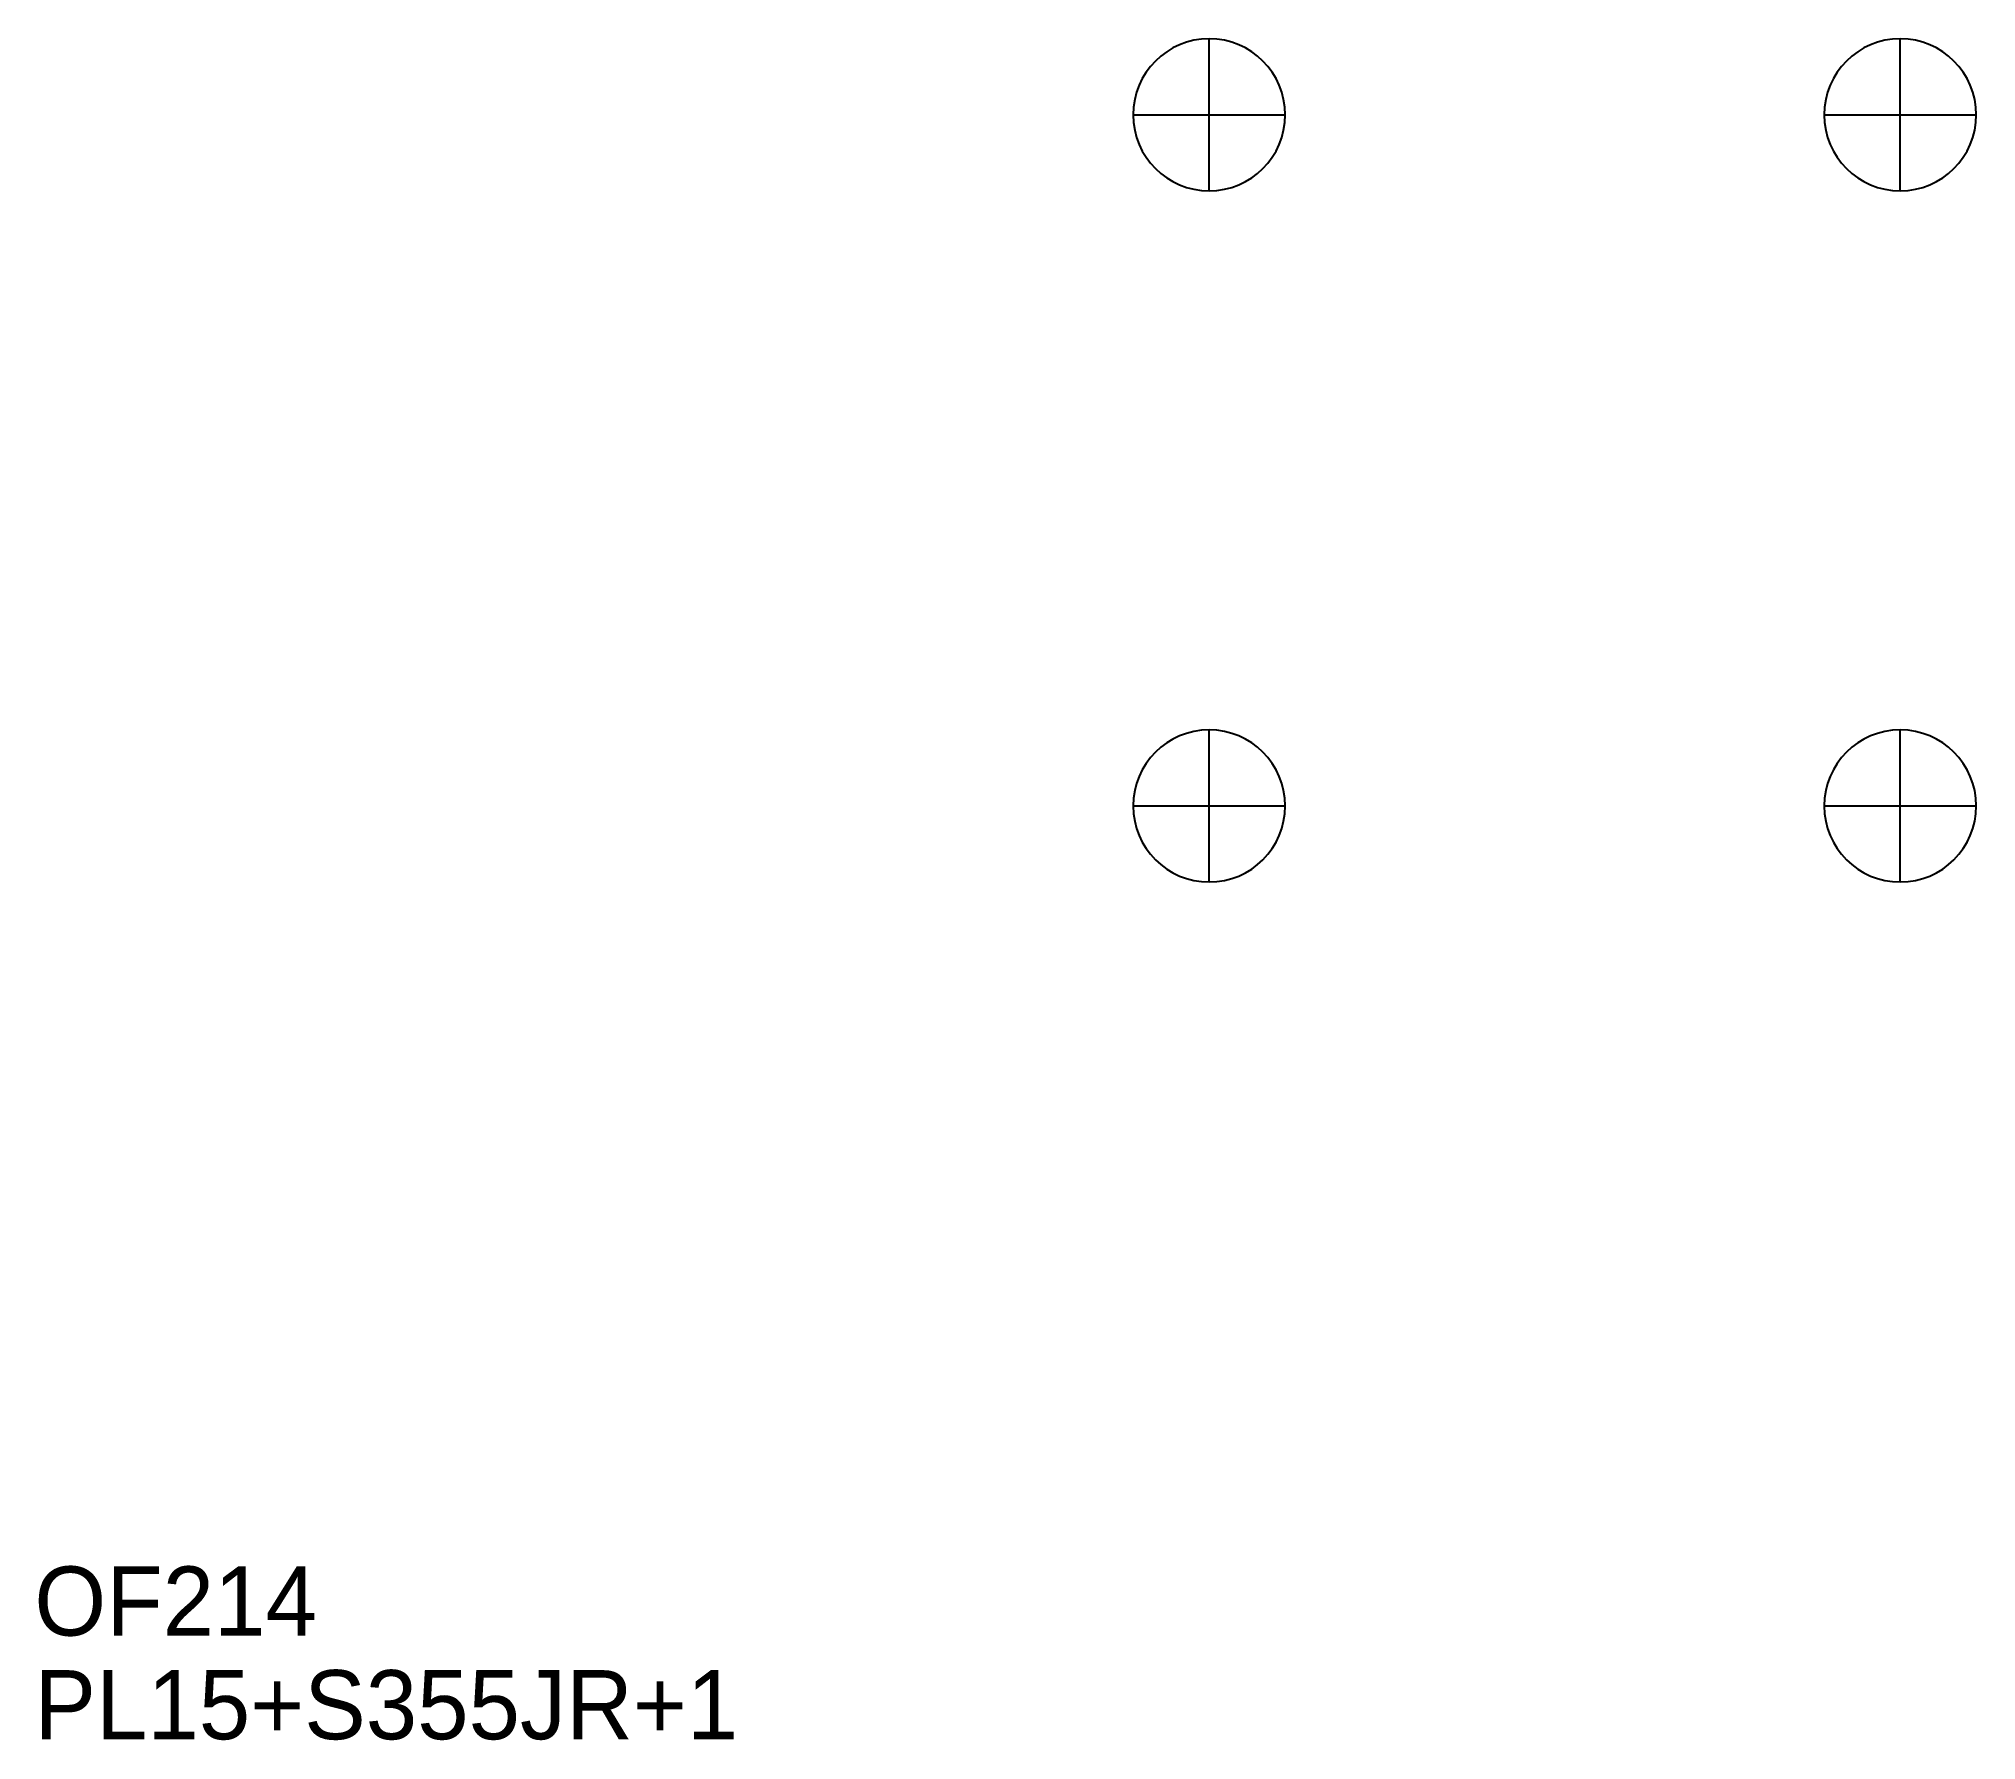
# Model space of a CAD drawing. Extents: x 0 to 4365, y 0 to 400.
# Drawn here: x 30.6 to 311, y 14.9 to 261 of the extents above; entities that cross this region are included whole.
import ezdxf

# ---------------------------------------------------------------- set-up
doc = ezdxf.new("R2010")
doc.units = 0
for name, color, linetype in [('22', 7, 'CONTINUOUS'), ('SCRIBE', 3, 'CONTINUOUS'), ('TEXT', 7, 'CONTINUOUS')]:
    doc.layers.add(name, color=color, linetype=linetype)

msp = doc.modelspace()

# ---------------------------------------------------------------- texts
at = {"layer": 'SCRIBE', "color": 3}
msp.add_text('OF214', height=10, dxfattribs=at).set_placement((30, 30))
at = {"layer": 'TEXT', "color": 7}
msp.add_text('PL15+S355JR+1', height=10, dxfattribs=at).set_placement((30, 15))

# ---------------------------------------------------------------- linework, layer by layer
at = {"layer": '22', "color": 7, "linetype": 'CONTINUOUS'}
for p, q in [((200, 239.03), (200, 261.03)), ((300, 239.03), (300, 261.03)), ((189, 250.03), (211, 250.03)), ((289, 250.03), (311, 250.03)), ((200, 139.03), (200, 161.03)), ((300, 139.03), (300, 161.03)), ((189, 150.03), (211, 150.03)), ((289, 150.03), (311, 150.03))]:
    msp.add_line(p, q, dxfattribs=at)
for points in [[(200, 261.03, 1), (200, 239.03, 1)], [(300, 261.03, 1), (300, 239.03, 1)], [(200, 161.03, 1), (200, 139.03, 1)], [(300, 161.03, 1), (300, 139.03, 1)]]:
    msp.add_lwpolyline(points, format="xyb", close=True, dxfattribs=at)

msp.set_redraw_order([(e.dxf.handle, doc.entitydb.next_handle()) for e in msp.query("TEXT MTEXT ATTDEF DIMENSION ARC_DIMENSION")])  # texts and dimensions are drawn at this point

doc.saveas('drawing.dxf')
